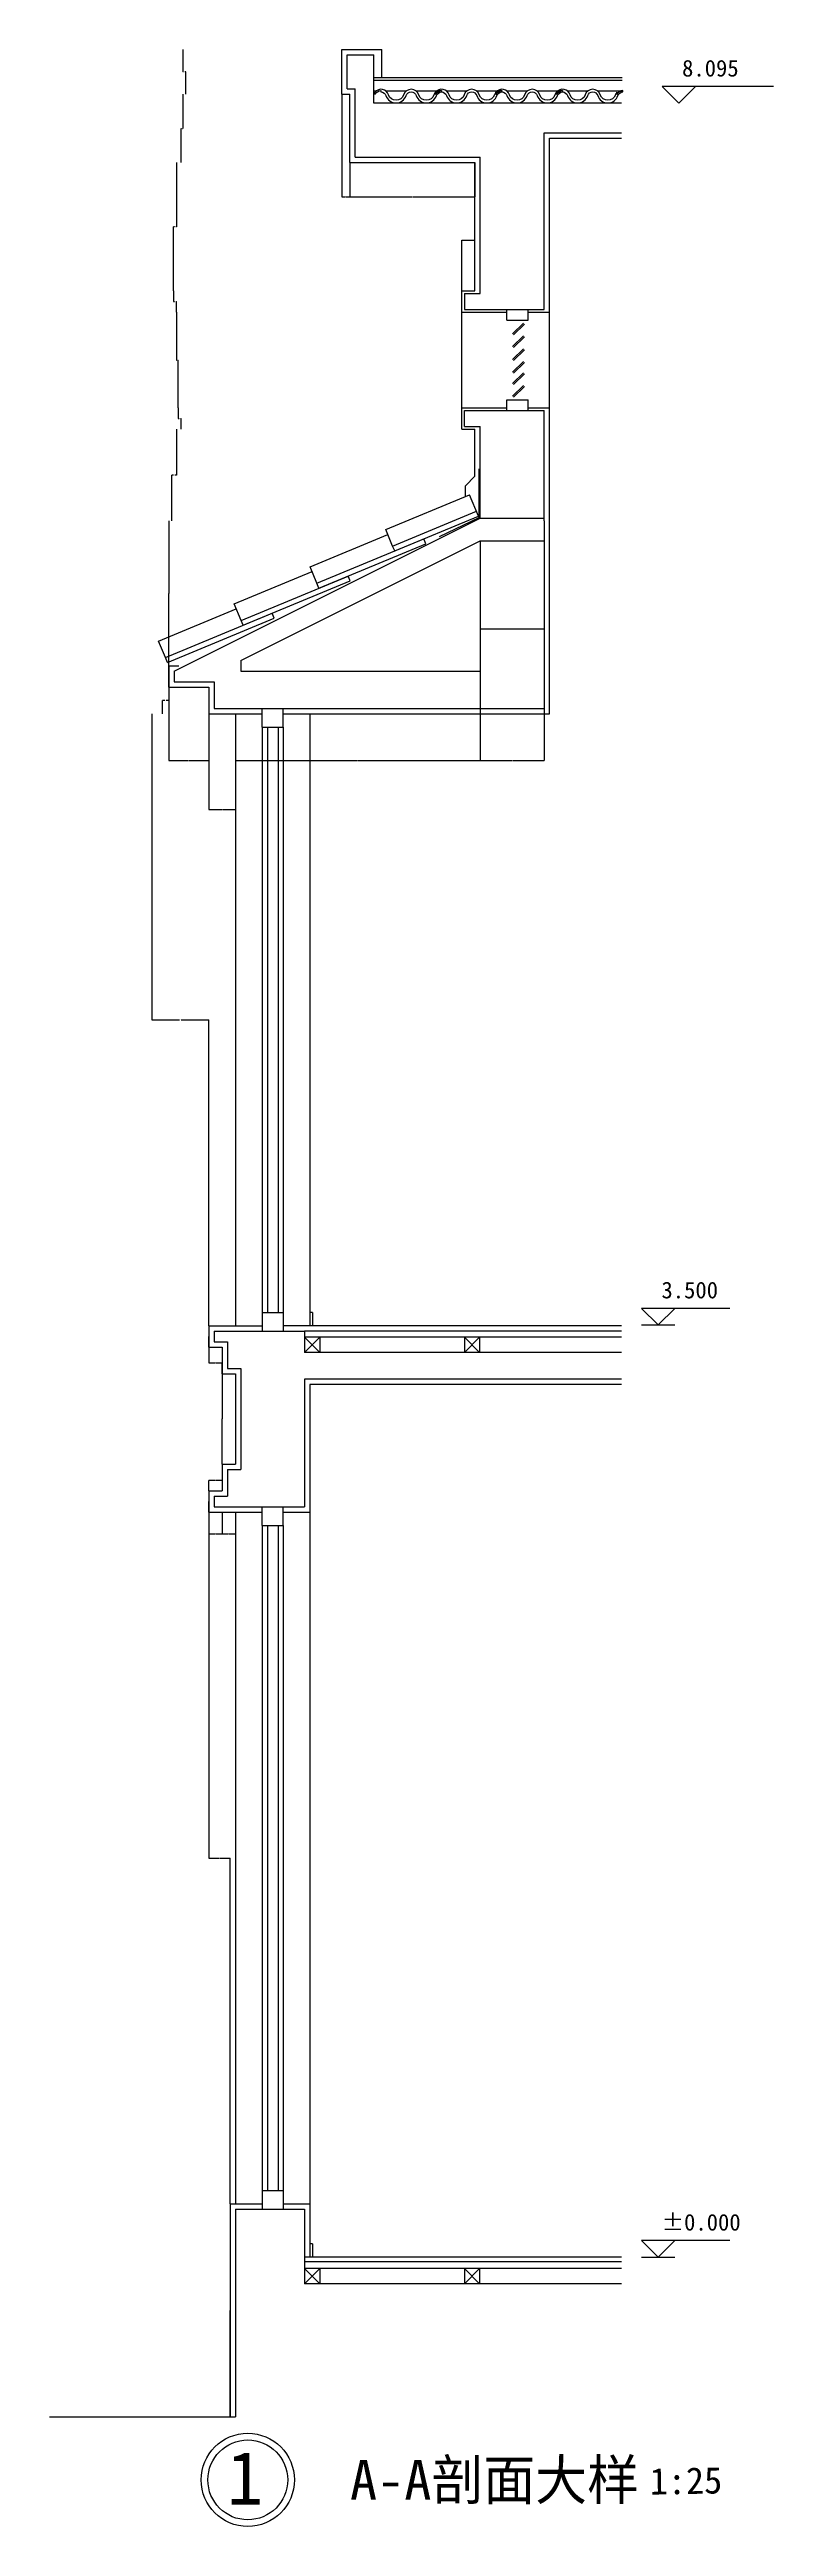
# Model space of a CAD drawing. Header units: metres. Extents: x -2092 to 57740, y -16481 to 10701.
# Drawn here: x 37862 to 40581, y -13044 to -3736 of the extents above; entities that cross this region are included whole.
import ezdxf

# ---------------------------------------------------------------- set-up
doc = ezdxf.new("R2010")
doc.units = ezdxf.units.M
for name, color, linetype in [('2', 2, 'Continuous'), ('D', 4, 'Continuous'), ('DIM2', 3, 'Continuous'), ('E-W', 7, 'Continuous'), ('E-X', 2, 'Continuous'), ('HZ', 3, 'Continuous'), ('标注', 4, 'Continuous')]:
    doc.layers.add(name, color=color, linetype=linetype)
doc.dimstyles.get("Standard").update_dxf_attribs({"dimtxt": 2.5, "dimasz": 2.5, "dimexe": 1.25, "dimexo": 0.625, "dimtad": 1, "dimcen": 2.5, "dimazin": 3, "dimtfac": 1, "dimtmove": 0, "dimatfit": 3})

# ---------------------------------------------------------------- blocks, each defined once
blk = doc.blocks.new('*D3')
for p, q in [((38540.27, -11832.45), (38540.27, -12232.45)), ((38540.02, -12232.45), (38539.77, -12232.45)), ((38540.27, -12632.45), (38540.27, -12232.45)), ((38540.27, -12232.45), (38540.27, -12232.45)), ((38540.52, -12232.45), (38540.77, -12232.45))]:
    blk.add_line(p, q)
at = {"layer": 'Defpoints'}
for p in [(38540.27, -11832.45), (38540.27, -12232.45), (38540.27, -12632.45)]:
    blk.add_point(p, dxfattribs=at)
at = {"layer": 'DIM2', "insert": (38540.27, -12231.325), "char_height": 1, "attachment_point": 5}
blk.add_mtext('0', dxfattribs=at)
blk = doc.blocks.new('*D4')
for p, q in [((38310.25, -5507.45), (38310.25, -5779.95)), ((38310, -5779.95), (38309.75, -5779.95)), ((38310.25, -5779.95), (38310.27, -5779.95)), ((38310.27, -6052.45), (38310.27, -5779.95)), ((38310.52, -5779.95), (38310.77, -5779.95))]:
    blk.add_line(p, q)
at = {"layer": 'Defpoints'}
for p in [(38310.25, -5507.45), (38310.25, -5779.95), (38310.27, -6052.45)]:
    blk.add_point(p, dxfattribs=at)
at = {"layer": 'DIM2', "insert": (38310.26, -5778.825), "char_height": 1, "attachment_point": 5}
blk.add_mtext('0,02', dxfattribs=at)
blk = doc.blocks.new('*D55')
for p, q in [((38484.27, -9113.47), (38460.02, -9113.47)), ((38460.27, -9152.45), (38460.27, -9113.47)), ((38510.52, -9113.47), (38486.27, -9113.47)), ((38510.27, -9052.45), (38510.27, -9113.47))]:
    blk.add_line(p, q)
at = {"layer": 'Defpoints'}
for p in [(38510.27, -9052.45), (38510.27, -9113.47), (38460.27, -9152.45)]:
    blk.add_point(p, dxfattribs=at)
at = {"layer": 'DIM2', "insert": (38485.27, -9113.47), "char_height": 1, "attachment_point": 5}
blk.add_mtext('50', dxfattribs=at)
blk = doc.blocks.new('*D61')
for p, q in [((38460.27, -9232.45), (38460.27, -10532.45)), ((38460.52, -10532.45), (38499.27, -10532.45)), ((38501.27, -10532.45), (38540.02, -10532.45)), ((38540.27, -11832.45), (38540.27, -10532.45))]:
    blk.add_line(p, q)
at = {"layer": 'Defpoints'}
for p in [(38460.27, -9232.45), (38460.27, -10532.45), (38540.27, -11832.45)]:
    blk.add_point(p, dxfattribs=at)
at = {"layer": 'DIM2', "insert": (38500.27, -10532.45), "char_height": 1, "attachment_point": 5}
blk.add_mtext('80', dxfattribs=at)
blk = doc.blocks.new('*D62')
for p, q in [((38460.02, -9192.45), (38459.77, -9192.45)), ((38460.27, -9152.45), (38460.27, -9192.45)), ((38460.27, -9232.45), (38460.27, -9192.45)), ((38460.27, -9192.45), (38460.27, -9192.45)), ((38460.52, -9192.45), (38460.77, -9192.45))]:
    blk.add_line(p, q)
at = {"layer": 'Defpoints'}
for p in [(38460.27, -9152.45), (38460.27, -9192.45), (38460.27, -9232.45)]:
    blk.add_point(p, dxfattribs=at)
at = {"layer": 'DIM2', "insert": (38460.27, -9191.325), "char_height": 1, "attachment_point": 5}
blk.add_mtext('0', dxfattribs=at)
blk = doc.blocks.new('*D66')
for p, q in [((38246.12, -6232.45), (38246.12, -7382.45)), ((38246.37, -7382.45), (38350.195, -7382.45)), ((38356.195, -7382.45), (38460.02, -7382.45)), ((38460.27, -8532.45), (38460.27, -7382.45))]:
    blk.add_line(p, q)
at = {"layer": 'Defpoints'}
for p in [(38246.12, -6232.45), (38246.12, -7382.45), (38460.27, -8532.45)]:
    blk.add_point(p, dxfattribs=at)
at = {"layer": 'DIM2', "insert": (38353.195, -7382.45), "char_height": 1, "attachment_point": 5}
blk.add_mtext('214,15', dxfattribs=at)
blk = doc.blocks.new('*D67')
for p, q in [((38510.27, -8712.45), (38510.27, -8882.45)), ((38510.02, -8882.45), (38509.77, -8882.45)), ((38510.27, -9052.45), (38510.27, -8882.45)), ((38510.27, -8882.45), (38510.27, -8882.45)), ((38510.52, -8882.45), (38510.77, -8882.45))]:
    blk.add_line(p, q)
at = {"layer": 'Defpoints'}
for p in [(38510.27, -8712.45), (38510.27, -8882.45), (38510.27, -9052.45)]:
    blk.add_point(p, dxfattribs=at)
at = {"layer": 'DIM2', "insert": (38510.27, -8881.325), "char_height": 1, "attachment_point": 5}
blk.add_mtext('0', dxfattribs=at)
blk = doc.blocks.new('*D68')
for p, q in [((38460.27, -8612.45), (38460.27, -8671.28)), ((38460.52, -8671.28), (38484.27, -8671.28)), ((38486.27, -8671.28), (38510.02, -8671.28)), ((38510.27, -8712.45), (38510.27, -8671.28))]:
    blk.add_line(p, q)
at = {"layer": 'Defpoints'}
for p in [(38460.27, -8612.45), (38460.27, -8671.28), (38510.27, -8712.45)]:
    blk.add_point(p, dxfattribs=at)
at = {"layer": 'DIM2', "insert": (38485.27, -8671.28), "char_height": 1, "attachment_point": 5}
blk.add_mtext('50', dxfattribs=at)
blk = doc.blocks.new('*D69')
for p, q in [((38460.27, -8532.45), (38460.27, -8572.45)), ((38460.02, -8572.45), (38459.77, -8572.45)), ((38460.27, -8612.45), (38460.27, -8572.45)), ((38460.27, -8572.45), (38460.27, -8572.45)), ((38460.52, -8572.45), (38460.77, -8572.45))]:
    blk.add_line(p, q)
at = {"layer": 'Defpoints'}
for p in [(38460.27, -8532.45), (38460.27, -8572.45), (38460.27, -8612.45)]:
    blk.add_point(p, dxfattribs=at)
at = {"layer": 'DIM2', "insert": (38460.27, -8571.325), "char_height": 1, "attachment_point": 5}
blk.add_mtext('0', dxfattribs=at)
blk = doc.blocks.new('*D70')
for p, q in [((39480.27, -6072.45), (39480.27, -6407.54)), ((38560.27, -6232.45), (38560.27, -6407.54)), ((38560.52, -6407.54), (39018.77, -6407.54)), ((39021.77, -6407.54), (39480.02, -6407.54))]:
    blk.add_line(p, q)
at = {"layer": 'Defpoints'}
for p in [(39480.27, -6072.45), (38560.27, -6232.45), (38560.27, -6407.54)]:
    blk.add_point(p, dxfattribs=at)
at = {"layer": 'DIM2', "insert": (39020.27, -6407.54), "char_height": 1, "attachment_point": 5}
blk.add_mtext('920', dxfattribs=at)
blk = doc.blocks.new('*D71')
for p, q in [((38460.27, -6232.45), (38460.27, -6592.3)), ((38560.27, -6232.45), (38560.27, -6592.3)), ((38460.52, -6592.3), (38508.77, -6592.3)), ((38511.77, -6592.3), (38560.02, -6592.3))]:
    blk.add_line(p, q)
at = {"layer": 'Defpoints'}
for p in [(38460.27, -6232.45), (38560.27, -6232.45), (38460.27, -6592.3)]:
    blk.add_point(p, dxfattribs=at)
at = {"layer": 'DIM2', "insert": (38510.27, -6592.3), "char_height": 1, "attachment_point": 5}
blk.add_mtext('100', dxfattribs=at)
blk = doc.blocks.new('*D72')
for p, q in [((38310.27, -6132.45), (38310.27, -6407.54)), ((38460.27, -6232.45), (38460.27, -6407.54)), ((38310.52, -6407.54), (38383.77, -6407.54)), ((38386.77, -6407.54), (38460.02, -6407.54))]:
    blk.add_line(p, q)
at = {"layer": 'Defpoints'}
for p in [(38310.27, -6132.45), (38460.27, -6232.45), (38310.27, -6407.54)]:
    blk.add_point(p, dxfattribs=at)
at = {"layer": 'DIM2', "insert": (38385.27, -6407.54), "char_height": 1, "attachment_point": 5}
blk.add_mtext('150', dxfattribs=at)
blk = doc.blocks.new('*D73')
for p, q in [((38310.27, -6132.45), (38310.27, -6182.45)), ((38295.695, -6182.45), (38285.87, -6182.45)), ((38286.12, -6232.45), (38286.12, -6182.45)), ((38310.52, -6182.45), (38300.695, -6182.45))]:
    blk.add_line(p, q)
at = {"layer": 'Defpoints'}
for p in [(38310.27, -6132.45), (38286.12, -6232.45), (38310.27, -6182.45)]:
    blk.add_point(p, dxfattribs=at)
at = {"layer": 'DIM2', "insert": (38298.195, -6182.45), "char_height": 1, "attachment_point": 5}
blk.add_mtext('24,15', dxfattribs=at)
blk = doc.blocks.new('*D74')
for p, q in [((38310.02, -6045.98), (38309.77, -6045.98)), ((38310.27, -6052.45), (38310.27, -6045.98)), ((38310.27, -6132.45), (38310.27, -6045.98)), ((38310.27, -6045.98), (38310.27, -6045.98)), ((38310.52, -6045.98), (38310.77, -6045.98))]:
    blk.add_line(p, q)
at = {"layer": 'Defpoints'}
for p in [(38310.27, -6045.98), (38310.27, -6052.45), (38310.27, -6132.45)]:
    blk.add_point(p, dxfattribs=at)
at = {"layer": 'DIM2', "insert": (38310.27, -6044.855), "char_height": 1, "attachment_point": 5}
blk.add_mtext('0', dxfattribs=at)
blk = doc.blocks.new('*D75')
for p, q in [((39480.27, -6072.45), (39480.27, -6407.54)), ((39720.27, -6212.45), (39720.27, -6407.54)), ((39480.52, -6407.54), (39598.77, -6407.54)), ((39601.77, -6407.54), (39720.02, -6407.54))]:
    blk.add_line(p, q)
at = {"layer": 'Defpoints'}
for p in [(39480.27, -6072.45), (39720.27, -6212.45), (39480.27, -6407.54)]:
    blk.add_point(p, dxfattribs=at)
at = {"layer": 'DIM2', "insert": (39600.27, -6407.54), "char_height": 1, "attachment_point": 5}
blk.add_mtext('240', dxfattribs=at)
blk = doc.blocks.new('*D76')
for p, q in [((38339.28, -5162.95), (38339.28, -5335.2)), ((38328.07, -5335.2), (38321.61, -5335.2)), ((38321.86, -5507.45), (38321.86, -5335.2)), ((38339.53, -5335.2), (38333.07, -5335.2))]:
    blk.add_line(p, q)
at = {"layer": 'Defpoints'}
for p in [(38339.28, -5162.95), (38339.28, -5335.2), (38321.86, -5507.45)]:
    blk.add_point(p, dxfattribs=at)
at = {"layer": 'DIM2', "insert": (38330.57, -5335.2), "char_height": 1, "attachment_point": 5}
blk.add_mtext('17,42', dxfattribs=at)
blk = doc.blocks.new('*D77')
for p, q in [((38345.08, -5082.95), (38345.08, -5122.95)), ((38345.33, -5122.95), (38348.39, -5122.95)), ((38353.39, -5122.95), (38356.45, -5122.95)), ((38356.7, -5162.95), (38356.7, -5122.95))]:
    blk.add_line(p, q)
at = {"layer": 'Defpoints'}
for p in [(38345.08, -5082.95), (38345.08, -5122.95), (38356.7, -5162.95)]:
    blk.add_point(p, dxfattribs=at)
at = {"layer": 'DIM2', "insert": (38350.89, -5122.95), "char_height": 1, "attachment_point": 5}
blk.add_mtext('11,62', dxfattribs=at)
blk = doc.blocks.new('*D78')
for p, q in [((38339.28, -4722.95), (38339.28, -4902.95)), ((38339.53, -4902.95), (38340.68, -4902.95)), ((38343.68, -4902.95), (38344.83, -4902.95)), ((38345.08, -5082.95), (38345.08, -4902.95))]:
    blk.add_line(p, q)
at = {"layer": 'Defpoints'}
for p in [(38339.28, -4722.95), (38339.28, -4902.95), (38345.08, -5082.95)]:
    blk.add_point(p, dxfattribs=at)
at = {"layer": 'DIM2', "insert": (38342.18, -4902.95), "char_height": 1, "attachment_point": 5}
blk.add_mtext('5,8', dxfattribs=at)
blk = doc.blocks.new('*D79')
for p, q in [((38327.67, -4642.95), (38327.67, -4682.95)), ((38327.92, -4682.95), (38330.975, -4682.95)), ((38335.975, -4682.95), (38339.03, -4682.95)), ((38339.28, -4722.95), (38339.28, -4682.95))]:
    blk.add_line(p, q)
at = {"layer": 'Defpoints'}
for p in [(38327.67, -4642.95), (38327.67, -4682.95), (38339.28, -4722.95)]:
    blk.add_point(p, dxfattribs=at)
at = {"layer": 'DIM2', "insert": (38333.475, -4682.95), "char_height": 1, "attachment_point": 5}
blk.add_mtext('11,61', dxfattribs=at)
blk = doc.blocks.new('*D80')
for p, q in [((38339.28, -4161.06), (38339.28, -4402)), ((38330.975, -4402), (38327.42, -4402)), ((38327.67, -4642.95), (38327.67, -4402)), ((38339.53, -4402), (38335.975, -4402))]:
    blk.add_line(p, q)
at = {"layer": 'Defpoints'}
for p in [(38339.28, -4161.06), (38339.28, -4402), (38327.67, -4642.95)]:
    blk.add_point(p, dxfattribs=at)
at = {"layer": 'DIM2', "insert": (38333.475, -4402), "char_height": 1, "attachment_point": 5}
blk.add_mtext('11,61', dxfattribs=at)
blk = doc.blocks.new('*D81')
for p, q in [((38990.27, -4161.06), (38990.27, -4289.4)), ((39460.27, -4161.06), (39460.27, -4289.4)), ((38990.52, -4289.4), (39223.77, -4289.4)), ((39226.77, -4289.4), (39460.02, -4289.4))]:
    blk.add_line(p, q)
at = {"layer": 'Defpoints'}
for p in [(38990.27, -4161.06), (39460.27, -4161.06), (38990.27, -4289.4)]:
    blk.add_point(p, dxfattribs=at)
at = {"layer": 'DIM2', "insert": (39225.27, -4289.4), "char_height": 1, "attachment_point": 5}
blk.add_mtext('470', dxfattribs=at)
blk = doc.blocks.new('*D82')
for p, q in [((38960.27, -3904.06), (38960.27, -4289.4)), ((38990.27, -4161.06), (38990.27, -4289.4)), ((38960.52, -4289.4), (38974.27, -4289.4)), ((38976.27, -4289.4), (38990.02, -4289.4))]:
    blk.add_line(p, q)
at = {"layer": 'Defpoints'}
for p in [(38960.27, -3904.06), (38990.27, -4161.06), (38960.27, -4289.4)]:
    blk.add_point(p, dxfattribs=at)
at = {"layer": 'DIM2', "insert": (38975.27, -4289.4), "char_height": 1, "attachment_point": 5}
blk.add_mtext('30', dxfattribs=at)
blk = doc.blocks.new('*D123')
for p, q in [((38362.5, -3904.06), (38362.5, -4032.56)), ((38356.7, -4161.06), (38356.7, -4032.56)), ((38356.95, -4032.56), (38358.1, -4032.56)), ((38361.1, -4032.56), (38362.25, -4032.56))]:
    blk.add_line(p, q)
at = {"layer": 'Defpoints'}
for p in [(38362.5, -3904.06), (38356.7, -4032.56), (38356.7, -4161.06)]:
    blk.add_point(p, dxfattribs=at)
at = {"layer": 'DIM2', "insert": (38359.6, -4032.56), "char_height": 1, "attachment_point": 5}
blk.add_mtext('5,8', dxfattribs=at)
blk = doc.blocks.new('*D124')
for p, q in [((38362.5, -3736.06), (38362.5, -3820.06)), ((38365.805, -3820.06), (38362.25, -3820.06)), ((38374.36, -3820.06), (38370.805, -3820.06)), ((38374.11, -3904.06), (38374.11, -3820.06))]:
    blk.add_line(p, q)
at = {"layer": 'Defpoints'}
for p in [(38362.5, -3736.06), (38374.11, -3820.06), (38374.11, -3904.06)]:
    blk.add_point(p, dxfattribs=at)
at = {"layer": 'DIM2', "insert": (38368.305, -3820.06), "char_height": 1, "attachment_point": 5}
blk.add_mtext('11,61', dxfattribs=at)
blk = doc.blocks.new('*D125')
for p, q in [((38460.27, -9232.45), (38460.27, -9313.75)), ((38510.27, -9232.45), (38510.27, -9313.75)), ((38460.52, -9313.75), (38484.27, -9313.75)), ((38486.27, -9313.75), (38510.02, -9313.75))]:
    blk.add_line(p, q)
at = {"layer": 'Defpoints'}
for p in [(38460.27, -9232.45), (38510.27, -9232.45), (38460.27, -9313.75)]:
    blk.add_point(p, dxfattribs=at)
at = {"layer": 'DIM2', "insert": (38485.27, -9313.75), "char_height": 1, "attachment_point": 5}
blk.add_mtext('50', dxfattribs=at)
blk = doc.blocks.new('*D126')
for p, q in [((38510.27, -9232.45), (38510.27, -9313.75)), ((38560.27, -9282.45), (38560.27, -9313.75)), ((38510.52, -9313.75), (38534.27, -9313.75)), ((38536.27, -9313.75), (38560.02, -9313.75))]:
    blk.add_line(p, q)
at = {"layer": 'Defpoints'}
for p in [(38510.27, -9232.45), (38560.27, -9282.45), (38510.27, -9313.75)]:
    blk.add_point(p, dxfattribs=at)
at = {"layer": 'DIM2', "insert": (38535.27, -9313.75), "char_height": 1, "attachment_point": 5}
blk.add_mtext('50', dxfattribs=at)
blk = doc.blocks.new('*D130')
for p, q in [((39410.27, -4642.95), (39410.27, -4452.88)), ((39410.52, -4452.88), (39434.27, -4452.88)), ((39436.27, -4452.88), (39460.02, -4452.88)), ((39460.27, -4642.95), (39460.27, -4452.88))]:
    blk.add_line(p, q)
at = {"layer": 'Defpoints'}
for p in [(39410.27, -4452.88), (39410.27, -4642.95), (39460.27, -4642.95)]:
    blk.add_point(p, dxfattribs=at)
at = {"layer": 'DIM2', "insert": (39435.27, -4452.88), "char_height": 1, "attachment_point": 5}
blk.add_mtext('50', dxfattribs=at)

msp = doc.modelspace()

# ---------------------------------------------------------------- linework, layer by layer
msp.add_circle((38606.76, -12869.41), 150)
at = {"layer": '2'}
for p, q in [((38980.27, -3884.06), (39010.27, -3884.06)), ((39080.27, -3840.98), (40013.54, -3840.98)), ((39080.27, -3850.98), (40013.54, -3850.98)), ((39080.27, -3890.98), (39089.87, -3890.98)), ((39124.18, -3890.98), (39203.5, -3890.98)), ((39237.82, -3890.98), (39317.14, -3890.98)), ((39351.45, -3890.98), (39430.77, -3890.98)), ((39465.09, -3890.98), (39544.41, -3890.98)), ((39578.72, -3890.98), (39658.05, -3890.98)), ((39692.36, -3890.98), (39771.68, -3890.98)), ((39806, -3890.98), (39885.32, -3890.98)), ((39919.63, -3890.98), (40013.54, -3890.98)), ((39125.3, -5539.99), (39439.69, -5409.63)), ((38840.67, -5679.66), (39132.96, -5558.46)), ((39150.95, -5601.84), (39125.3, -5539.99)), ((38556.03, -5819.34), (38848.33, -5698.14)), ((38866.31, -5741.51), (38840.67, -5679.66)), ((38271.4, -5959.02), (38563.69, -5837.82)), ((38581.68, -5881.19), (38556.03, -5819.34)), ((38297.04, -6020.87), (38271.4, -5959.02))]:
    msp.add_line(p, q, dxfattribs=at)
for points in [[(39311.57, -3905.32), (39311.57, -3896.04, 0.1), (39305.89, -3906.18, -0.73), (39249.07, -3906.18, 0.73), (39192.25, -3906.18, -0.73), (39135.43, -3906.18, 0.59), (39084.29, -3896.04), (39084.29, -3905.32, -0.3), (39107.02, -3890.56), (39107.02, -3895.56, -0.32), (39125.92, -3909.28, 0.73), (39201.76, -3909.28, -0.73), (39239.56, -3909.28, 0.73), (39315.39, -3909.28, -0.32), (39334.29, -3895.56), (39334.29, -3890.56, 0.3)], [(39538.84, -3905.32), (39538.84, -3896.04, 0.1), (39533.16, -3906.18, -0.73), (39476.34, -3906.18, 0.73), (39419.52, -3906.18, -0.73), (39362.7, -3906.18, 0.59), (39311.57, -3896.04), (39311.57, -3905.32, -0.3), (39334.29, -3890.56), (39334.29, -3895.56, -0.32), (39353.2, -3909.28, 0.73), (39429.03, -3909.28, -0.73), (39466.83, -3909.28, 0.73), (39542.67, -3909.28, -0.32), (39561.57, -3895.56), (39561.57, -3890.56, 0.3)], [(39766.11, -3905.32), (39766.11, -3896.04, 0.1), (39760.43, -3906.18, -0.73), (39703.61, -3906.18, 0.73), (39646.79, -3906.18, -0.73), (39589.98, -3906.18, 0.59), (39538.84, -3896.04), (39538.84, -3905.32, -0.3), (39561.57, -3890.56), (39561.57, -3895.56, -0.32), (39580.47, -3909.28, 0.73), (39656.3, -3909.28, -0.73), (39694.1, -3909.28, 0.73), (39769.94, -3909.28, -0.32), (39788.84, -3895.56), (39788.84, -3890.56, 0.3)], [(39993.39, -3905.32), (39993.39, -3896.04, 0.1), (39987.7, -3906.18, -0.73), (39930.89, -3906.18, 0.73), (39874.07, -3906.18, -0.73), (39817.25, -3906.18, 0.59), (39766.11, -3896.04), (39766.11, -3905.32, -0.3), (39788.84, -3890.56), (39788.84, -3895.56, -0.32), (39807.74, -3909.28, 0.73), (39883.58, -3909.28, -0.73), (39921.38, -3909.28, 0.73), (39997.21, -3909.28, -0.32), (40016.11, -3895.56), (40016.11, -3890.56, 0.3)]]:
    msp.add_lwpolyline(points, format="xyb", close=True, dxfattribs=at)
at = {"layer": 'D'}
msp.add_circle((38606.76, -12869.41), 175, dxfattribs=at)
at = {"layer": 'E-W'}
for p, q in [((38980.27, -3756.06), (39080.27, -3756.06)), ((38980.27, -3884.06), (38980.27, -3756.06)), ((39080.27, -3937.45), (39080.27, -3756.06)), ((39010.27, -4141.06), (39010.27, -3884.06)), ((40010.06, -3937.45), (39080.27, -3937.45)), ((39720.27, -4049.26), (40010.06, -4049.26)), ((39720.27, -4712.95), (39720.27, -4049.26)), ((39010.27, -4141.06), (39480.27, -4141.06)), ((39480.27, -4652.95), (39480.27, -4141.06)), ((39420.27, -4652.95), (39480.27, -4652.95)), ((39420.27, -4652.95), (39420.27, -4712.95)), ((39420.27, -4712.95), (39720.27, -4712.95)), ((39580.27, -4752.95), (39580.27, -4712.95)), ((39660.27, -4752.95), (39660.27, -4712.95)), ((39580.27, -4752.95), (39660.27, -4752.95)), ((39642.34, -4764.59), (39601.34, -4804.59)), ((39642.34, -4812.39), (39601.34, -4852.39)), ((39645.83, -4768.17), (39604.83, -4808.17)), ((39645.83, -4815.97), (39604.83, -4855.97)), ((39642.34, -4861.17), (39601.34, -4901.17)), ((39642.34, -4908.97), (39601.34, -4948.97)), ((39645.83, -4864.75), (39604.83, -4904.74)), ((39645.83, -4912.55), (39604.83, -4952.55)), ((39642.34, -4950.92), (39601.34, -4990.92)), ((39642.34, -4998.72), (39601.34, -5038.72)), ((39645.83, -4954.5), (39604.83, -4994.5)), ((39645.83, -5002.3), (39604.83, -5042.3)), ((39420.27, -5092.95), (39720.27, -5092.95)), ((39420.27, -5152.95), (39420.27, -5092.95)), ((39580.27, -5092.95), (39580.27, -5052.95)), ((39580.27, -5052.95), (39660.27, -5052.95)), ((39660.27, -5092.95), (39660.27, -5052.95)), ((39720.27, -5507.45), (39720.27, -5092.95)), ((39420.27, -5152.95), (39480.27, -5152.95)), ((39480.27, -5497.45), (39480.27, -5152.95)), ((39475.58, -5495.06), (39475.58, -5311.28)), ((39150.95, -5601.84), (39465.34, -5471.48)), ((39158.61, -5620.31), (39473, -5489.95)), ((39473, -5489.95), (39439.69, -5409.63)), ((38330.27, -6072.45), (39480.27, -5497.45)), ((38580.27, -6031.9), (39480.27, -5581.9)), ((38866.31, -5741.51), (39267.94, -5574.98)), ((39275.6, -5593.45), (39267.94, -5574.98)), ((39327.57, -5566.41), (39475.58, -5495.06)), ((39480.27, -5497.45), (39720.27, -5497.45)), ((39480.27, -5581.9), (39480.27, -6072.45)), ((39480.27, -5581.9), (39720.27, -5581.9)), ((39720.27, -5507.45), (39720.27, -5712.45)), ((38873.97, -5759.99), (39275.6, -5593.45)), ((39158.61, -5620.31), (39150.95, -5601.84)), ((39158.61, -5620.31), (39150.95, -5601.84)), ((39158.61, -5620.31), (39150.95, -5601.84)), ((38581.68, -5881.19), (38983.3, -5714.66)), ((38589.34, -5899.67), (38990.96, -5733.13)), ((38873.97, -5759.99), (38866.31, -5741.51)), ((38873.97, -5759.99), (38866.31, -5741.51)), ((38873.97, -5759.99), (38866.31, -5741.51)), ((38990.96, -5733.13), (38983.3, -5714.66)), ((39720.27, -5712.45), (39720.27, -6012.45)), ((38297.04, -6020.87), (38698.67, -5854.33)), ((38706.33, -5872.81), (38698.67, -5854.33)), ((38304.7, -6039.34), (38706.33, -5872.81)), ((38589.34, -5899.67), (38581.68, -5881.19)), ((38589.34, -5899.67), (38581.68, -5881.19)), ((38589.34, -5899.67), (38581.68, -5881.19)), ((39480.27, -5912.45), (39720.27, -5912.45)), ((38304.7, -6039.34), (38297.04, -6020.87)), ((38580.27, -6031.9), (38580.27, -6072.45)), ((39720.27, -6012.45), (39720.27, -6212.45)), ((38330.27, -6072.45), (38330.27, -6112.45)), ((38330.27, -6112.45), (38480.27, -6112.45)), ((38480.27, -6112.45), (38480.27, -6212.45)), ((38580.27, -6072.45), (39480.27, -6072.45)), ((38480.27, -6212.45), (39720.27, -6212.45)), ((38660.27, -6282.45), (38660.27, -6212.45)), ((38740.27, -6282.45), (38740.27, -6212.45)), ((38660.27, -6282.45), (38740.27, -6282.45)), ((38480.27, -8552.45), (38480.27, -8592.45)), ((38480.27, -8552.45), (38820.27, -8552.45)), ((38660.27, -8482.45), (38660.27, -8552.45)), ((38660.27, -8482.45), (38740.27, -8482.45)), ((38740.27, -8482.45), (38740.27, -8552.45)), ((38820.27, -8552.45), (38820.27, -8632.45)), ((38480.27, -8592.45), (38530.27, -8592.45)), ((38530.27, -8592.45), (38530.27, -8692.45)), ((40010.06, -8632.45), (38820.27, -8632.45)), ((38530.27, -8692.45), (38580.27, -8692.45)), ((38580.27, -8692.45), (38580.27, -9072.45)), ((40010.06, -8732.45), (38820.27, -8732.45)), ((38820.27, -8732.45), (38820.27, -9212.45)), ((38530.27, -9072.45), (38530.27, -9172.45)), ((38530.27, -9072.45), (38580.27, -9072.45)), ((38480.27, -9172.45), (38480.27, -9212.45)), ((38480.27, -9172.45), (38530.27, -9172.45)), ((38480.27, -9212.45), (38820.27, -9212.45)), ((38660.27, -9282.45), (38660.27, -9212.45)), ((38740.27, -9282.45), (38740.27, -9212.45)), ((38660.27, -9282.45), (38740.27, -9282.45)), ((38660.27, -11782.45), (38740.27, -11782.45)), ((38660.27, -11782.45), (38660.27, -11852.45)), ((38740.27, -11782.45), (38740.27, -11852.45)), ((38560.27, -11852.45), (38560.27, -12632.45)), ((38560.27, -11852.45), (38820.27, -11852.45)), ((38820.27, -11852.45), (38820.27, -12132.45)), ((40010.06, -12132.45), (38820.27, -12132.45)), ((37862.06, -12632.45), (38560.27, -12632.45))]:
    msp.add_line(p, q, dxfattribs=at)
at = {"layer": 'E-X'}
for p, q in [((38960.27, -3904.06), (38960.27, -3736.06)), ((38960.27, -3736.06), (39110.27, -3736.06)), ((39110.27, -3840.98), (39110.27, -3736.06)), ((38960.27, -3904.06), (38990.27, -3904.06)), ((38990.27, -4161.06), (38990.27, -3904.06)), ((39740.27, -4069.26), (40010.06, -4069.26)), ((39740.27, -6232.45), (39740.27, -4069.26)), ((38990.27, -4161.06), (39460.27, -4161.06)), ((39460.27, -4642.95), (39460.27, -4161.06)), ((39410.27, -5162.95), (39410.27, -4642.95)), ((39410.27, -4642.95), (39460.27, -4642.95)), ((39410.27, -4722.95), (39580.27, -4722.95)), ((39660.27, -4722.95), (39740.27, -4722.95)), ((39410.27, -5082.95), (39580.27, -5082.95)), ((39660.27, -5082.95), (39740.27, -5082.95)), ((39410.27, -5162.95), (39460.27, -5162.95)), ((39460.27, -5339.63), (39460.27, -5162.95)), ((39460.27, -5339.63), (39424.82, -5375.08)), ((39424.82, -5415.79), (39424.82, -5375.08)), ((38310.27, -6052.45), (38347.91, -6052.45)), ((38310.27, -6052.45), (38310.27, -6132.45)), ((38310.27, -6132.45), (38460.27, -6132.45)), ((38460.27, -6132.45), (38460.27, -6232.45)), ((38460.27, -6232.45), (38660.27, -6232.45)), ((38560.27, -6232.45), (38560.27, -8532.45)), ((38740.27, -6232.45), (39740.27, -6232.45)), ((38840.27, -6232.45), (38840.27, -8532.45)), ((38660.27, -6282.45), (38660.27, -8482.45)), ((38680.27, -6282.45), (38680.27, -8482.45)), ((38720.27, -6282.45), (38720.27, -8482.45)), ((38740.27, -6282.45), (38740.27, -8482.45)), ((38460.27, -8532.45), (38460.27, -8612.45)), ((38460.27, -8532.45), (38660.27, -8532.45)), ((40010.06, -8532.45), (38740.27, -8532.45)), ((40010.06, -8552.45), (38820.27, -8552.45)), ((38850.27, -8482.45), (38840.27, -8482.45)), ((38850.27, -8482.45), (38850.27, -8532.45)), ((38460.27, -8612.45), (38510.27, -8612.45)), ((38510.27, -8612.45), (38510.27, -8712.45)), ((38820.27, -8575.45), (38877.27, -8632.45)), ((38877.27, -8575.45), (38820.27, -8632.45)), ((40010.06, -8575.45), (38820.27, -8575.45)), ((38877.27, -8575.45), (38877.27, -8632.45)), ((39420.27, -8575.45), (39477.27, -8632.45)), ((39477.27, -8575.45), (39420.27, -8632.45)), ((39420.27, -8575.45), (39420.27, -8632.45)), ((39477.27, -8575.45), (39477.27, -8632.45)), ((38510.27, -8712.45), (38560.27, -8712.45)), ((38560.27, -8712.45), (38560.27, -9052.45)), ((38840.27, -8752.45), (38840.27, -11982.45)), ((40010.06, -8752.45), (38840.27, -8752.45)), ((38510.27, -9052.45), (38510.27, -9152.45)), ((38510.27, -9052.45), (38560.27, -9052.45)), ((38460.27, -9152.45), (38460.27, -9232.45)), ((38460.27, -9152.45), (38510.27, -9152.45)), ((38460.27, -9232.45), (38660.27, -9232.45)), ((38560.27, -9232.45), (38560.27, -11832.45)), ((38660.27, -9282.45), (38660.27, -11782.45)), ((38680.27, -9282.45), (38680.27, -11782.45)), ((38720.27, -9282.45), (38720.27, -11782.45)), ((38740.27, -9232.45), (38840.27, -9232.45)), ((38740.27, -9282.45), (38740.27, -11782.45)), ((38540.27, -11832.45), (38540.27, -12632.45)), ((38540.27, -11832.45), (38660.27, -11832.45)), ((38740.27, -11832.45), (38840.27, -11832.45)), ((38850.27, -11982.45), (38840.27, -11982.45)), ((38840.27, -11982.45), (38840.27, -12032.45)), ((38850.27, -11982.45), (38850.27, -12032.45)), ((40010.06, -12032.45), (38820.27, -12032.45)), ((40010.06, -12050.45), (38820.27, -12050.45)), ((40010.06, -12075.45), (38820.27, -12075.45)), ((38877.27, -12075.45), (38820.27, -12132.45)), ((38820.27, -12075.45), (38877.27, -12132.45)), ((38877.27, -12075.45), (38877.27, -12132.45)), ((39420.27, -12075.45), (39420.27, -12132.45)), ((39477.27, -12075.45), (39420.27, -12132.45)), ((39420.27, -12075.45), (39477.27, -12132.45)), ((39477.27, -12075.45), (39477.27, -12132.45))]:
    msp.add_line(p, q, dxfattribs=at)
at = {"layer": '标注'}
for p, q in [((40288.21, -3874.95), (40163.21, -3874.95)), ((40163.21, -3874.95), (40225.71, -3937.45)), ((40225.71, -3937.45), (40288.21, -3874.95)), ((40581.46, -3874.95), (40288.21, -3874.95)), ((40417.69, -8466.69), (40085.68, -8466.69)), ((40085.68, -8466.69), (40148.18, -8529.19)), ((40148.18, -8529.19), (40210.68, -8466.69)), ((40085.68, -8529.19), (40210.68, -8529.19)), ((40417.69, -11969.95), (40085.68, -11969.95)), ((40085.68, -11969.95), (40148.18, -12032.45)), ((40148.18, -12032.45), (40210.68, -11969.95)), ((40085.68, -12032.45), (40210.68, -12032.45))]:
    msp.add_line(p, q, dxfattribs=at)

# ---------------------------------------------------------------- texts
at = {"layer": '2'}
msp.add_text('1', height=200, dxfattribs=at).set_placement((38528.54, -12962.12))
at = {"layer": 'DIM2'}
msp.add_text('A-A剖面大样', height=150, dxfattribs=at).set_placement((38990.55, -12944.33))
at = {"layer": 'HZ'}
msp.add_text('1:25', height=100, rotation=1, dxfattribs=at).set_placement((40117.61, -12924.88))
at = {"layer": '标注'}
for s, p in [('8.095', (40238.21, -3837.45)), ('3.500', (40160.68, -8429.19)), ('%%P0.000', (40160.68, -11932.45))]:
    msp.add_text(s, height=62.5, dxfattribs=at).set_placement(p)

# ---------------------------------------------------------------- dimensions: what is measured, and where the dimension line sits
at = {"layer": 'DIM2'}
for base, p1, p2, picture, middle in [((38374.11, -3820.06), (38374.11, -3904.06), (38362.5, -3736.06), '*D124', (38368.305, -3820.06)), ((38356.7, -4032.56), (38356.7, -4161.06), (38362.5, -3904.06), '*D123', (38359.6, -4032.56)), ((38960.27, -4289.4), (38960.27, -3904.06), (38990.27, -4161.06), '*D82', (38975.27, -4289.4)), ((38339.28, -4402), (38339.28, -4161.06), (38327.67, -4642.95), '*D80', (38333.475, -4402)), ((38990.27, -4289.4), (38990.27, -4161.06), (39460.27, -4161.06), '*D81', (39225.27, -4289.4)), ((39410.27, -4452.88), (39410.27, -4642.95), (39460.27, -4642.95), '*D130', (39435.27, -4452.88)), ((38327.67, -4682.95), (38327.67, -4642.95), (38339.28, -4722.95), '*D79', (38333.475, -4682.95)), ((38339.28, -4902.95), (38339.28, -4722.95), (38345.08, -5082.95), '*D78', (38342.18, -4902.95)), ((38345.08, -5122.95), (38345.08, -5082.95), (38356.7, -5162.95), '*D77', (38350.89, -5122.95)), ((38339.28, -5335.2), (38339.28, -5162.95), (38321.86, -5507.45), '*D76', (38330.57, -5335.2)), ((38310.25, -5779.95), (38310.25, -5507.45), (38310.27, -6052.45), '*D4', (38310.26, -5778.825)), ((38310.27, -6045.98), (38310.27, -6052.45), (38310.27, -6132.45), '*D74', (38310.27, -6044.855)), ((38310.27, -6182.45), (38310.27, -6132.45), (38286.12, -6232.45), '*D73', (38298.195, -6182.45)), ((38310.27, -6407.54), (38310.27, -6132.45), (38460.27, -6232.45), '*D72', (38385.27, -6407.54)), ((38560.27, -6407.54), (38560.27, -6232.45), (39480.27, -6072.45), '*D70', (39020.27, -6407.54)), ((39480.27, -6407.54), (39480.27, -6072.45), (39720.27, -6212.45), '*D75', (39600.27, -6407.54)), ((38246.12, -7382.45), (38246.12, -6232.45), (38460.27, -8532.45), '*D66', (38353.195, -7382.45)), ((38460.27, -6592.3), (38460.27, -6232.45), (38560.27, -6232.45), '*D71', (38510.27, -6592.3)), ((38460.27, -8572.45), (38460.27, -8532.45), (38460.27, -8612.45), '*D69', (38460.27, -8571.325)), ((38460.27, -8671.28), (38460.27, -8612.45), (38510.27, -8712.45), '*D68', (38485.27, -8671.28)), ((38510.27, -8882.45), (38510.27, -8712.45), (38510.27, -9052.45), '*D67', (38510.27, -8881.325)), ((38510.27, -9113.47), (38510.27, -9052.45), (38460.27, -9152.45), '*D55', (38485.27, -9113.47)), ((38460.27, -9192.45), (38460.27, -9152.45), (38460.27, -9232.45), '*D62', (38460.27, -9191.325)), ((38460.27, -10532.45), (38460.27, -9232.45), (38540.27, -11832.45), '*D61', (38500.27, -10532.45)), ((38460.27, -9313.75), (38460.27, -9232.45), (38510.27, -9232.45), '*D125', (38485.27, -9313.75)), ((38510.27, -9313.75), (38510.27, -9232.45), (38560.27, -9282.45), '*D126', (38535.27, -9313.75)), ((38540.27, -12232.45), (38540.27, -11832.45), (38540.27, -12632.45), '*D3', (38540.27, -12231.325))]:
    dim = msp.add_linear_dim(base=base, p1=p1, p2=p2, dimstyle='Standard', dxfattribs=at)
    dim.commit()
    dim.dimension.update_dxf_attribs({"geometry": picture, "text_midpoint": middle})

doc.saveas('drawing.dxf')
